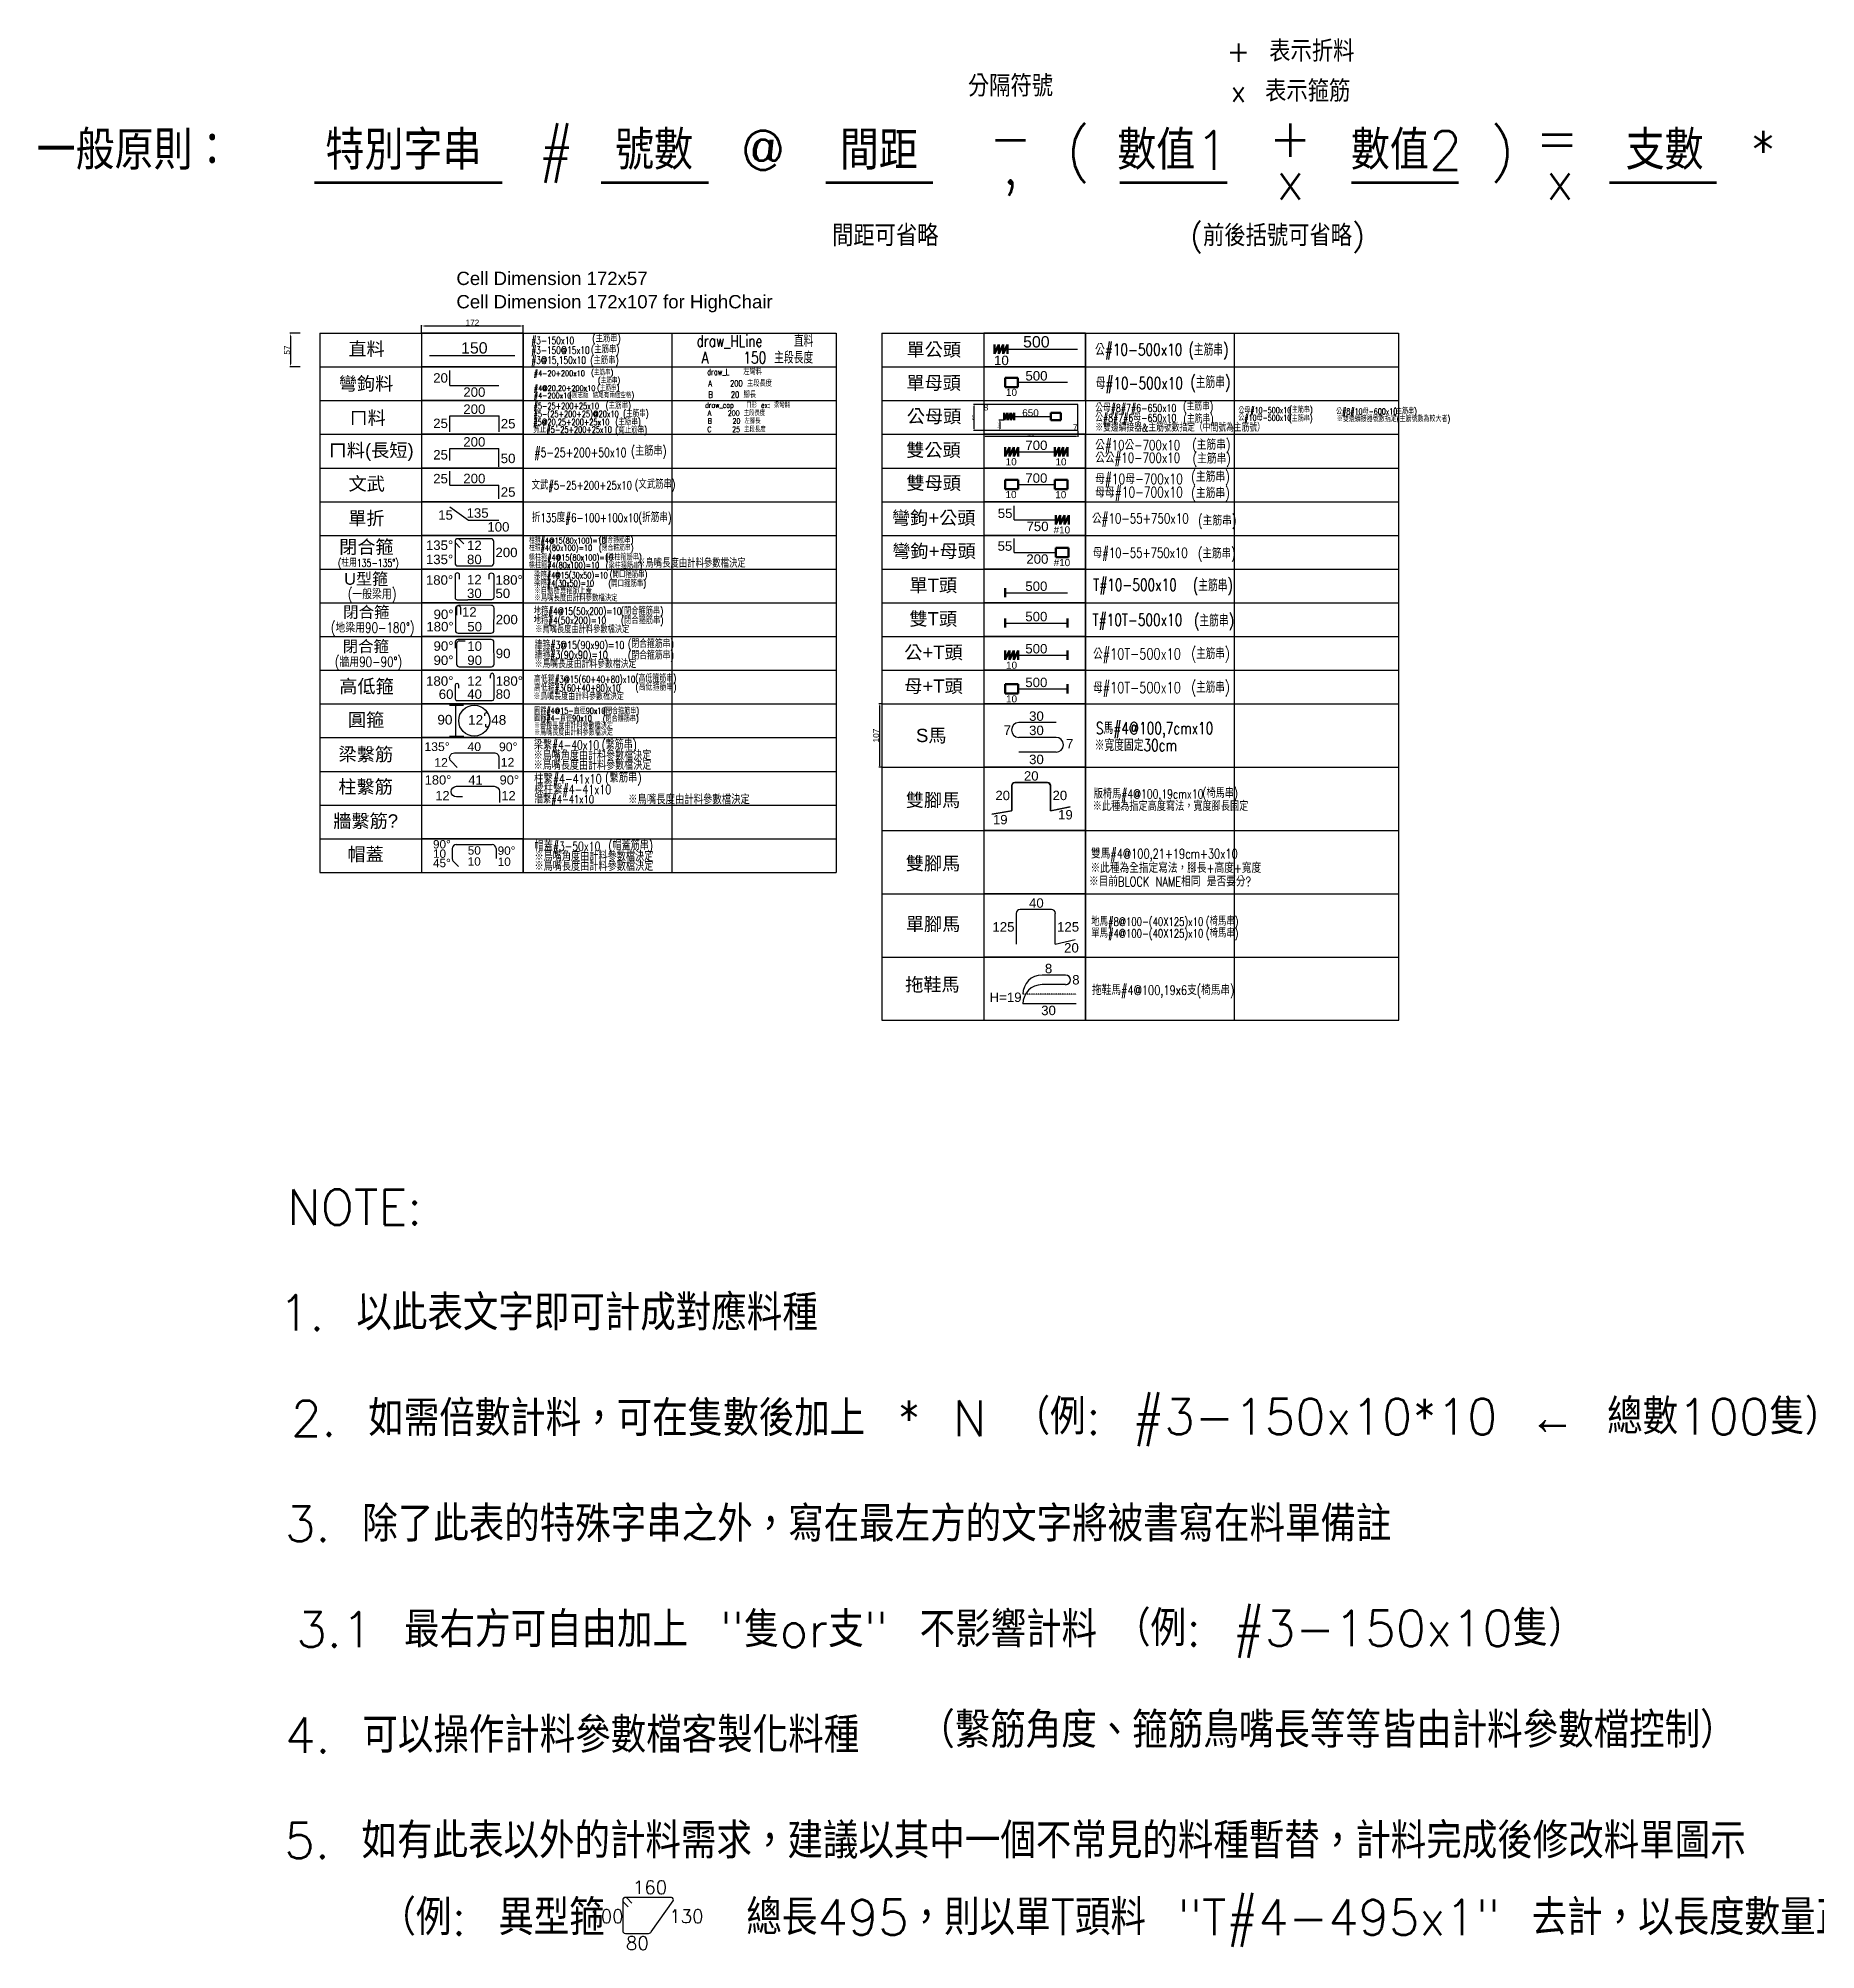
# Model space of a CAD drawing. Header units: millimetres. Extents: x 5 to 9713, y -3338 to 92.
# Drawn here: x 5610 to 8615, y -3338 to -105 of the extents above; entities that cross this region are included whole.
import ezdxf
from ezdxf.enums import TextEntityAlignment as Align

# ---------------------------------------------------------------- set-up
doc = ezdxf.new("R2010")
doc.units = ezdxf.units.MM
doc.linetypes.add('DOT', pattern=[30, 15, -15])
for name, color, linetype in [('-取料', 31, 'Continuous'), ('1', 1, 'Continuous'), ('備註', 3, 'Continuous')]:
    doc.layers.add(name, color=color, linetype=linetype)
doc.styles.get("Standard").update_dxf_attribs({"font": 'arial.ttf'})
doc.styles.add('txt', font='txt.shx', dxfattribs={"height": 0.2, "bigfont": 'chineset.shx'})
doc.dimstyles.new('ISO-25', dxfattribs={"dimtxt": 2.5, "dimasz": 2.5, "dimexe": 1.25, "dimexo": 0.625, "dimtad": 1, "dimtxsty": 'Standard', "dimcen": 2.5, "dimadec": 0, "dimazin": 0, "dimtfac": 1, "dimtmove": 0, "dimatfit": 3, "dimfxl": 1, "dimarcsym": 0})

msp = doc.modelspace()

# ---------------------------------------------------------------- texts
at = {"layer": '-取料', "lineweight": 25, "style": 'txt', "width": 0.75}
for s, height, p in [('#3-150x10', 12.2101, (6444.08, -616.514)), ('draw_HLine   直料', 20, (6723.319, -617.314)), ('#3-150@15x10', 12.21011, (6444.08, -632.992)), ('#3@15,150x10', 12.21011, (6444.08, -649.824)), ('A    150 主段長度', 20, (6731.813, -645.472)), ('#4-20+200x10', 9.22257, (6448.084, -672.009)), ('draw_L   左彎料', 10.40417, (6741.26, -669.683)), ('#4@20,20+200x10', 9.22257, (6448.084, -697.274)), ('#4-200x10  ', 9.22257, (6448.084, -709.72)), ('A    200 主段長度', 10.40417, (6743.241, -689.126)), ('B    20 腳長', 10.4042, (6743.453, -708.218)), ('#5-25+200+25x10', 10.90094, (6447.658, -727.193)), ('#5-(25+200+25)@20x10', 10.90094, (6447.658, -740.845)), ('draw_cap   ㄇ形 ex: 梁彎料', 8.92796, (6737.757, -725.883)), ('A    200 主段長度', 8.92796, (6742.195, -739.24)), ('寬止#5-25+200+25x10', 10.90094, (6447.318, -767.24)), ('#5@20,25+200+25x10', 10.90094, (6447.318, -754.496)), ('C     25 主段長度', 8.92796, (6741.593, -766.84)), ('B     20 左腳長', 8.92796, (6742.195, -752.643)), ('#5-25+200+50x10', 15.32022, (6449.213, -805.934)), ('文武#5-25+200+25x10', 13.93065, (6444.432, -861.517)), ('折135度#6-100+100x10', 14.31175, (6444.766, -916.362))]:
    msp.add_text(s, height=height, dxfattribs=at).set_placement(p, align=Align.MIDDLE_LEFT)
at = {"layer": '-取料', "style": 'txt', "width": 0.75}
for s, height, p in [('公#10-500x10', 20, (7397.018, -631.987)), ('母#10-500x10', 20, (7398, -688.795)), ('公母#8#7#6-650x10', 12.96768, (7397.242, -730.907)), ('公#8#7#6母-650x10', 12.96768, (7397.242, -747.453)), ('公母#10-500x10', 10, (7639.191, -734.559)), ('公#10母-500x10', 10, (7639.191, -747.318)), ('公#8#10母-600x10', 10, (7804.515, -736.442)), ('公#10公-700x10', 16.88269, (7397.218, -793.344)), ('公公#10-700x10', 16.88269, (7397.218, -814.885)), ('母#10母-700x10', 17.56863, (7397.209, -850.613)), ('母母#10-700x10', 17.56863, (7397.209, -873.03)), ('公#10-55+750x10', 16.95288, (7391.687, -917.492)), ('柱箍#4@15(80x100)=10', 9.67542, (6440.129, -954.943)), ('柱箍#4(80x100)=10', 9.67542, (6440.129, -967.184)), ('母#10-55+750x10', 16.63345, (7392.963, -975.513)), ('樑柱箍#4@15(80x100)=10', 10.27106, (6439.69, -983.575)), ('樑柱箍#4(80x100)=10', 10.27106, (6439.69, -996.57)), ('梁箍#4@15(30x50)=10', 10.69171, (6448.6, -1013.566)), ('梁箍#4(30x50)=10', 10.69171, (6448.6, -1027.092)), ('T#10-500x10', 20, (7393.761, -1029.621)), ('地箍#4@15(50x200)=10', 12.07658, (6448.05, -1074.359)), ('地箍#4(50x200)=10', 12.07658, (6448.05, -1089.638)), ('T#10T-500x10', 20, (7392.805, -1088.964)), ('牆箍#3@15(90x90)=10', 13.0475, (6449.461, -1131.625)), ('牆箍#3(90x90)=10', 13.0475, (6449.461, -1148.132)), ('公#10T-500x10', 18.69256, (7393.746, -1146.522)), ('高低箍#3@15(60+40+80)x10', 11.61062, (6448.207, -1189.459)), ('高低箍#3(60+40+80)x10', 11.61062, (6448.207, -1204.148)), ('母#10T-500x10', 18.69256, (7393.746, -1203.522)), ('圓箍#4@15-直徑90x10', 10.13219, (6448.894, -1242.678)), ('圓箍#4-直徑90x10', 10.13219, (6448.894, -1255.497)), ('S馬#4@100,7cmx10', 20, (7398.388, -1272.224)), ('梁繫#4-40x10', 15.108, (6448.405, -1300.694)), ('柱繫#4-41x10', 15.6349, (6448.668, -1357.97)), ('樑柱繫#4-41x10', 15.635, (6449.124, -1375.702)), ('牆繫#4-41x10', 13.7263, (6449.869, -1392.278)), ('版椅馬#4@100,19cmx10', 15.28067, (7394.854, -1383.497)), ('帽蓋#3-50x10', 15.2627, (6449.397, -1472.016)), ('雙馬#4@100,21+19cm+30x10', 16.14159, (7390.113, -1484.452)), ('地馬#8@100-(40X125)x10', 13.96791, (7390.538, -1599.52)), ('單馬#4@100-(40X125)x10', 13.96791, (7390.538, -1619.312)), ('拖鞋馬#4@100,19x6支', 16.16627, (7391.751, -1715.265))]:
    msp.add_text(s, height=height, dxfattribs=at).set_placement(p, align=Align.MIDDLE_LEFT)
for s, p in [('Cell Dimension 172x57', (6317.357, -522.708)), ('Cell Dimension 172x107 for HighChair', (6317.357, -562.144))]:
    msp.add_text(s, height=22.5).set_placement(p)
at = {"layer": '1', "color": 3, "style": 'txt'}
for s, height, p in [('+ 表示折料', 36, (7727.29, -127.072)), ('分隔符號', 36, (7253.919, -185.971)), ('x 表示箍筋', 36, (7727.29, -194.697)), ('間距可省略', 36, (7042.32, -439.017)), ('(前後括號可省略)', 36, (7705.475, -439.017)), ('（例: #3-150x10*10 ← 總數100隻）', 60, (7959.025, -2436.63)), ('（例: #3-150x10隻）', 60, (7827.036, -2794.465)), ('（繫筋角度、箍筋鳥嘴長等等皆由計料參數檔控制）', 60, (7789.853, -2966.481)), ('（例: 異型箍    總長495，則以單T頭料 "T#4-495x1" 去計，以長度數量正確為原則，最後輸出料單後改圖示即可）', 60, (7971.978, -3283.408))]:
    msp.add_text(s, height=height, dxfattribs=at).set_placement(p, align=Align.MIDDLE_CENTER)
at = {"layer": '1', "color": 7, "style": 'txt'}
for s, p in [('一般原則：', (5772.485, -294.694)), ('特別字串', (6227.86, -294.694)), ('號數', (6651.385, -294.694)), ('間距', (7031.391, -294.694)), ('(', (7368.4, -294.694)), ('數值1', (7528.757, -294.694)), ('數值2', (7923.597, -294.694)), (')', (8084.958, -294.694)), ('支數', (8359.884, -294.694))]:
    msp.add_text(s, height=66, dxfattribs=at).set_placement(p, align=Align.MIDDLE_CENTER)
at = {"layer": '1', "color": 1, "lineweight": 30, "style": 'txt'}
for s, p in [('#', (6486.032, -294.694)), ('+', (7726.853, -272.879)), ('@', (6835.607, -294.694)), ('-', (7253.919, -272.879)), ('=', (8178.323, -272.879)), ('*', (8526.218, -294.694)), (',', (7253.919, -318.689)), ('x', (7726.853, -344.867)), ('x', (8182.773, -344.867))]:
    msp.add_text(s, height=66, dxfattribs=at).set_placement(p, align=Align.MIDDLE_CENTER)
at = {"layer": '1', "color": 251, "style": 'txt'}
for s, p in [('_______', (6236.062, -309.964)), ('____', (6652.716, -309.964)), ('____', (7032.285, -309.964)), ('____', (7529.652, -309.964)), ('____', (7920.914, -309.964)), ('____', (8357.201, -309.964))]:
    msp.add_text(s, height=66, dxfattribs=at).set_placement(p, align=Align.MIDDLE_CENTER)
at = {"layer": '1', "color": 2}
for s, height, p in [('直料', 22.5, (6165.439, -630.68)), ('單公頭', 22.5, (7124.379, -631.854)), ('彎鉤料', 22.5, (6164.662, -689.305)), ('單母頭', 22.5, (7124.14, -688.185)), ('ㄇ料', 22.5, (6167.267, -747.202)), ('公母頭', 22.5, (7124.822, -744.654)), ('ㄇ料(長短)', 22.5, (6173.251, -802.143)), ('雙公頭', 22.5, (7123.874, -801.7)), ('文武', 22.5, (6165.675, -858.756)), ('雙母頭', 22.5, (7124.236, -857.485)), ('單折', 22.5, (6165.161, -917.151)), ('彎鉤+公頭', 22.5, (7124.252, -916.405)), ('閉合箍', 22.5, (6165.164, -965.58)), ('彎鉤+母頭', 22.5, (7124.807, -972.601)), ('U型箍', 19.9275, (6164.701, -1019.658)), ('單T頭', 22.5, (7123.444, -1030.35)), ('閉合箍', 19.2088, (6165.025, -1075.848)), ('雙T頭', 22.5, (7123.438, -1087.169)), ('閉合箍', 19.1772, (6164.18, -1133.703)), ('公+T頭', 22.5, (7123.915, -1143.92)), ('高低箍', 22.5, (6165.346, -1201.36)), ('母+T頭', 22.5, (7123.915, -1200.92)), ('圓箍', 22.5, (6164.562, -1258.003)), ('S馬', 22.5, (7120.064, -1284.473)), ('梁繫筋', 22.5, (6164.142, -1316.28)), ('柱繫筋', 22.5, (6163.801, -1371.224)), ('雙腳馬', 22.5, (7123.052, -1393.785)), ('牆繫筋?', 22.5, (6163.927, -1429.107)), ('帽蓋', 22.5, (6163.808, -1485.39)), ('雙腳馬', 22.5, (7123.052, -1500.785)), ('單腳馬', 22.5, (7123.143, -1603.409)), ('拖鞋馬', 22.5, (7121.99, -1705.682))]:
    msp.add_text(s, height=height, dxfattribs=at).set_placement(p, align=Align.MIDDLE_CENTER)
at = {"layer": '1', "color": 2, "style": 'txt'}
for s, p in [('NOTE:', (6145.384, -2082.121)), ('1. 以此表文字即可計成對應料種', (6472.884, -2260.715)), ('2. 如需倍數計料，可在隻數後加上 * N', (6625.384, -2439.31)), ('3. 除了此表的特殊字串之外，寫在最左方的文字將被書寫在料單備註', (6962.884, -2617.904)), ('3.1 最右方可自由加上 "隻or支" 不影響計料', (6723.61, -2796.499)), ('4. 可以操作計料參數檔客製化料種', (6512.884, -2975.093)), ('5. 如有此表以外的計料需求，建議以其中一個不常見的料種暫替，計料完成後修改料單圖示', (7261.634, -3153.688))]:
    msp.add_text(s, height=60, dxfattribs=at).set_placement(p, align=Align.MIDDLE_CENTER)
at = {"layer": '1', "color": 2, "lineweight": 30, "style": 'txt'}
for s, p in [('160', (6615.683, -3232.553)), ('100', (6542.03, -3281.59)), ('130', (6677.195, -3281.59)), ('80', (6603.938, -3326.916))]:
    msp.add_text(s, height=22.5, dxfattribs=at).set_placement(p, align=Align.MIDDLE_LEFT)
at = {"layer": '備註', "lineweight": 25, "style": 'txt', "width": 0.75}
for s, height, p in [('(主筋串)', 12.2101, (6547.115, -613.159)), ('(主筋串)', 12.2101, (6543.568, -650.268)), ('(主筋串)', 12.2101, (6544.932, -631.713)), ('(主筋串)', 20, (7554.928, -632.128)), ('(主筋串)', 9.2226, (6545.075, -670.613)), ('(主筋串)', 9.2226, (6556.617, -684.009)), ('(主筋串)', 20, (7558.145, -687.001)), ('(展志版 結尾有兩個空格)', 9.22257, (6507.731, -709.111)), ('(主筋串)', 9.2226, (6555.174, -696.787)), ('(主筋串)', 10.9009, (6569.609, -726.389)), ('(主筋串)', 10.9009, (6599.279, -740.128)), ('(主筋串)', 12.9677, (7545.8, -728.231)), ('(主筋串)', 12.9677, (7546.38, -749.096)), ('(主筋串)', 10, (7724.85, -748.359)), ('(主筋串)', 10, (7725.074, -733.61)), ('※雙邊續接器號數指定(主筋號數為較大者)', 10, (7805.726, -748.996)), ('(主筋串)', 10, (7901.121, -736.09)), ('(寬止筋串)', 10.9009, (6585.832, -768.045)), ('(主筋串)', 10.9009, (6586.125, -754.014)), ('※雙邊續接器&主筋號數指定（中間號為主筋號）', 12.96768, (7397.482, -763.957)), ('(主筋串)', 15.3202, (6612.431, -803.56)), ('(主筋串)', 16.8827, (7561.2, -792.755)), ('(主筋串)', 16.8827, (7561.954, -816.146)), ('(主筋串)', 17.5686, (7559.609, -846.732)), ('(文武筋串)', 13.9307, (6618.706, -860.086)), ('(主筋串)', 17.5686, (7559.609, -874.214)), ('(折筋串)', 14.3117, (6624.873, -916.173)), ('(主筋串)', 16.9529, (7571.126, -920.909)), ('(閉合箍筋串)', 9.6754, (6557.984, -953.844)), ('(閉合箍筋串)', 9.6754, (6558.201, -967.25)), ('(主筋串)', 16.6335, (7570.879, -976.637)), ('(柱用135-135°)', 12.80572, (6117.173, -992.687)), ('(梁柱箍筋串)', 10.2711, (6568.856, -983.022)), ('(梁柱箍筋串)', 10.2711, (6569.621, -997.176)), ('※鳥嘴長度由計料參數檔決定', 13.95928, (6622.601, -993.446)), ('(一般梁用)', 17.7133, (6133.515, -1045.34)), ('※自動計算箍筋上蓋', 10.6917, (6448.934, -1039.657)), ('(開口箍筋串)', 10.6917, (6574.295, -1027.561)), ('(開口箍筋串)', 10.6917, (6576.429, -1012.11)), ('(主筋串)', 20, (7562.368, -1030.528)), ('※鳥嘴長度由計料參數檔決定', 10.69171, (6449.052, -1052.146)), ('(閉合箍筋串)', 12.0766, (6595.153, -1074.156)), ('(地梁用90-180°)', 17.07448, (6105.241, -1102.14)), ('※鳥嘴長度由計料參數檔決定', 12.07658, (6450.571, -1105.268)), ('(閉合箍筋串)', 12.0766, (6595.423, -1089.808)), ('(主筋串)', 20, (7564.312, -1090.172)), ('(閉合箍筋串)', 13.0475, (6607.225, -1129.66)), ('(牆用90-90°)', 17.0464, (6112.062, -1160.023)), ('※鳥嘴長度由計料參數檔決定', 13.0475, (6449.558, -1163.749)), ('(閉合箍筋串)', 13.0475, (6607.225, -1149.098)), ('(主筋串)', 18.6926, (7559.573, -1145.843)), ('(高低箍筋串)', 11.6106, (6619.731, -1187.886)), ('(高低箍筋串)', 11.6106, (6620.164, -1202.588)), ('(主筋串)', 18.6926, (7559.573, -1202.843)), ('※鳥嘴長度由計料參數檔決定', 11.61062, (6447.454, -1218.749)), ('(閉合箍筋串)', 10.1322, (6564.553, -1256.174)), ('(閉合箍筋串)', 10.1322, (6565.308, -1242.967)), ('※疊接長度由計料參數檔決定', 10.13219, (6448.471, -1267.782)), ('※鳥嘴長度由計料參數檔決定', 10.13219, (6448.557, -1279.497)), ('(繫筋串)', 15.108, (6562.81, -1300.343)), ('※寬度固定30cm', 20, (7396.352, -1300.946)), ('※鳥嘴角度由計料參數檔決定', 15.10802, (6447.933, -1318.468)), ('※鳥嘴長度由計料參數檔決定', 15.10802, (6447.933, -1335.034)), ('(繫筋串)', 15.6349, (6568.809, -1356.094)), ('※鳥嘴長度由計料參數檔決定', 15.63493, (6607.631, -1392.875)), ('(椅馬串)', 15.2807, (7578.468, -1382.207)), ('※此種為指定高度寫法，寬度腳長固定', 15.28067, (7393.05, -1404.393)), ('※鳥嘴角度由計料參數檔決定', 15.26267, (6449.263, -1488.997)), ('(帽蓋筋串)', 15.2627, (6574.181, -1470.418)), ('※鳥嘴長度由計料參數檔決定', 15.26267, (6449.263, -1505.732)), ('※此種為全指定寫法，腳長+高度+寬度', 16.14159, (7389.323, -1508.796)), ('※目前BLOCK NAME相同 是否要分?', 16.14159, (7386.748, -1531.592)), ('(椅馬串)', 13.9679, (7584.39, -1599.057)), ('(椅馬串)', 13.9679, (7584.39, -1618.999)), ('(椅馬串)', 16.1663, (7568.948, -1715.431))]:
    msp.add_text(s, height=height, dxfattribs=at).set_placement(p, align=Align.MIDDLE_LEFT)

# ---------------------------------------------------------------- blocks, each defined once
blk = doc.blocks.new('draw_rebar_main')
at = {"layer": '1', "color": 1, "lineweight": 30}
blk.add_line((-104.3, -0.1), (39.9, -0.1), dxfattribs=at)
at = {"layer": '1', "color": 2}
blk.add_attdef('A', text='', height=19.2, dxfattribs=at).set_placement((-28.3, 2.9), align=Align.CENTER)
blk = doc.blocks.new('*D31')
at = {"layer": '1', "color": 0, "lineweight": -2}
for p, q in [((6052.9, -604.2), (6035.6, -604.2)), ((6036.9, -609.2), (6036.9, -656.2)), ((6052.9, -661.2), (6035.6, -661.2))]:
    blk.add_line(p, q, dxfattribs=at)
at = {"layer": '1', "color": 0}
for points in [[(6037.7, -609.2), (6036.1, -609.2), (6036.9, -604.2)], [(6036.1, -656.2), (6037.7, -656.2), (6036.9, -661.2)]]:
    blk.add_solid(points, dxfattribs=at)
at = {"layer": 'Defpoints', "color": 0}
for p in [(6053.5, -604.2), (6036.9, -661.2), (6053.5, -661.2)]:
    blk.add_point(p, dxfattribs=at)
at = {"layer": '1', "color": 0, "insert": (6031.2, -632.7), "char_height": 10, "attachment_point": 5, "rotation": 90}
blk.add_mtext('57', dxfattribs=at)
blk = doc.blocks.new('*D32')
at = {"layer": '1', "color": 0, "lineweight": -2}
for p, q in [((6258.4, -604.3), (6258.4, -590.7)), ((6263.4, -592), (6425.4, -592)), ((6430.4, -604.3), (6430.4, -590.7))]:
    blk.add_line(p, q, dxfattribs=at)
at = {"layer": '1', "color": 0}
for points in [[(6263.4, -591.1), (6263.4, -592.8), (6258.4, -592)], [(6425.4, -592.8), (6425.4, -591.1), (6430.4, -592)]]:
    blk.add_solid(points, dxfattribs=at)
at = {"layer": 'Defpoints', "color": 0}
for p in [(6258.4, -604.9), (6430.4, -592), (6430.4, -604.9)]:
    blk.add_point(p, dxfattribs=at)
at = {"layer": '1', "color": 0, "insert": (6344.4, -586.3), "char_height": 10, "attachment_point": 5}
blk.add_mtext('172', dxfattribs=at)
blk = doc.blocks.new('draw_rebar_hoop_column')
at = {"color": 1, "lineweight": 30, "flags": 128}
blk.add_lwpolyline([(1.6, 34.4), (-5.5, 41.5, 0.668179), (-13.2, 38.3), (-13.2, 1.3, 0.414214), (-8.7, -3.2), (47.7, -3.2, 0.414214), (52.2, 1.3), (52.2, 38.3, 0.414214), (47.7, 42.8), (-8.7, 42.8, 0.668179), (-11.9, 35.1), (-4.8, 28.1)], format="xyb", dxfattribs=at)
at = {"color": 2}
for tag, p in [('D', (-16.2, 23.8)), ('E', (-16.2, -0.2))]:
    blk.add_attdef(tag, text='', height=16, dxfattribs=at).set_placement(p, align=Align.RIGHT)
for tag, p in [('C', (19.5, 23.5)), ('A', (19.5, -0.2))]:
    blk.add_attdef(tag, text='', height=16, dxfattribs=at).set_placement(p, align=Align.CENTER)
blk.add_attdef('B', (55.2, 11.6), '', height=16, dxfattribs=at)
blk = doc.blocks.new('*D37')
at = {"layer": '1', "color": 0, "lineweight": -2}
for p, q in [((7036.1, -1231.2), (7031.4, -1231.2)), ((7032.6, -1233.7), (7032.6, -1335.7)), ((7036.1, -1338.2), (7031.4, -1338.2))]:
    blk.add_line(p, q, dxfattribs=at)
at = {"layer": '1', "color": 0}
for points in [[(7033, -1233.7), (7032.2, -1233.7), (7032.6, -1231.2)], [(7032.2, -1335.7), (7033, -1335.7), (7032.6, -1338.2)]]:
    blk.add_solid(points, dxfattribs=at)
at = {"layer": 'Defpoints', "color": 0}
for p in [(7036.8, -1231.2), (7032.6, -1338.2), (7036.8, -1338.2)]:
    blk.add_point(p, dxfattribs=at)
at = {"layer": '1', "color": 0, "insert": (7026.9, -1284.7), "char_height": 10, "attachment_point": 5, "rotation": 90}
blk.add_mtext('107', dxfattribs=at)
blk = doc.blocks.new('draw_rebar_tie_90_135')
at = {"color": 1, "lineweight": 30, "flags": 128}
blk.add_lwpolyline([(14.9, 4.9), (3.7, 16.1, -0.668179), (10, 31.5), (82.2, 31.5, -0.414214), (91.2, 22.5), (91.2, 2)], format="xyb", dxfattribs=at)
at = {"color": 2}
for tag, p in [('D', (1.1, 34.7)), ('B', (-2.1, 5.9))]:
    blk.add_attdef(tag, text='', height=16, dxfattribs=at).set_placement(p, align=Align.RIGHT)
blk.add_attdef('A', text='', height=16, dxfattribs=at).set_placement((46.1, 34.7), align=Align.CENTER)
for tag, p in [('E', (91.3, 34.4)), ('C', (94.5, 6.2))]:
    blk.add_attdef(tag, p, '', height=16, dxfattribs=at)
blk = doc.blocks.new('draw_coupler_male')
at = {"color": 2, "lineweight": 50}
for p, q in [((-8.3, 17), (-14.1, 4.5)), ((-14.1, 17), (-14.1, 4.5)), ((-8.3, 17), (-8.3, 4.5)), ((-2.6, 17), (-8.3, 4.5)), ((-2.6, 17), (-2.6, 4.5)), ((3.2, 17), (-2.6, 4.5)), ((3.2, 17), (3.2, 4.5))]:
    blk.add_line(p, q, dxfattribs=at)
at = {"color": 1, "lineweight": 30}
blk.add_line((-14.1, 10.7), (96.8, 10.7), dxfattribs=at)
at = {"color": 2}
for tag, height, p in [('A', 15.2, (41.7, 13.1)), ('B', 12.7, (-5, -10.5))]:
    blk.add_attdef(tag, text='', height=height, dxfattribs=at).set_placement(p, align=Align.CENTER)
blk = doc.blocks.new('draw_coupler_female')
at = {"color": 2, "lineweight": 50}
for p, q in [((0, 18.2), (0, 2.7)), ((21.5, 18.2), (0, 18.2)), ((21.5, 2.7), (0, 2.7)), ((21.5, 18.2), (21.5, 2.7))]:
    blk.add_line(p, q, dxfattribs=at)
at = {"color": 1, "lineweight": 30}
blk.add_line((21.9, 10.7), (105.4, 10.7), dxfattribs=at)
at = {"color": 2}
for tag, height, p in [('A', 16, (52.9, 13.7)), ('B', 12, (10.7, -12.2))]:
    blk.add_attdef(tag, text='', height=height, dxfattribs=at).set_placement(p, align=Align.CENTER)
blk = doc.blocks.new('draw_coupler_male_female')
at = {"color": 2, "lineweight": 50}
for p, q in [((-0.6, 14), (-6.2, 1.8)), ((-6.2, 14), (-6.2, 1.8)), ((-0.6, 14), (-0.6, 1.8)), ((5, 14), (-0.6, 1.8)), ((5, 14), (5, 1.8)), ((10.7, 14), (5, 1.8)), ((10.7, 14), (10.7, 1.8)), ((72.7, 14), (72.7, 1.8)), ((89.6, 14), (72.7, 14)), ((89.6, 1.8), (72.7, 1.8)), ((89.6, 14), (89.6, 1.8))]:
    blk.add_line(p, q, dxfattribs=at)
at = {"color": 1, "lineweight": 30}
blk.add_line((-6.2, 7.9), (72.7, 7.9), dxfattribs=at)
at = {"color": 2}
for tag, height, p in [('B', 10, (-36.8, 18)), ('A', 12, (38.5, 7.9)), ('C', 10, (114.1, -15.4))]:
    blk.add_attdef(tag, text='', height=height, dxfattribs=at).set_placement(p, align=Align.CENTER)
blk = doc.blocks.new('draw_coupler_double_male')
at = {"color": 2, "lineweight": 50}
for p, q in [((8.5, 18.6), (1.2, 2.9)), ((1.2, 18.6), (1.2, 2.9)), ((8.5, 18.6), (8.5, 2.9)), ((15.7, 18.6), (8.5, 2.9)), ((15.7, 18.6), (15.7, 2.9)), ((23, 18.6), (15.7, 2.9)), ((23, 18.6), (23, 2.9)), ((92.3, 18.5), (85, 3)), ((85, 18.5), (85, 3)), ((92.3, 18.5), (92.3, 3)), ((99.5, 18.5), (92.3, 3)), ((99.5, 18.5), (99.5, 3)), ((106.7, 18.5), (99.5, 3)), ((106.7, 18.5), (106.7, 3))]:
    blk.add_line(p, q, dxfattribs=at)
at = {"color": 1, "lineweight": 30}
blk.add_line((1.2, 10.7), (106.7, 10.7), dxfattribs=at)
at = {"color": 2}
for tag, height, p in [('A', 16, (54, 13.7)), ('B', 12, (11.4, -12.1)), ('C', 12, (95.6, -12.3))]:
    blk.add_attdef(tag, text='', height=height, dxfattribs=at).set_placement(p, align=Align.CENTER)
blk = doc.blocks.new('draw_coupler_double_female')
at = {"color": 2, "lineweight": 50}
for p, q in [((0, 18.6), (0, 2.9)), ((21.9, 18.6), (0, 18.6)), ((21.9, 2.9), (0, 2.9)), ((21.9, 18.6), (21.9, 2.9)), ((105.4, 18.5), (83.8, 18.5)), ((83.8, 18.5), (83.8, 3)), ((105.4, 3), (83.8, 3)), ((105.4, 18.5), (105.4, 3))]:
    blk.add_line(p, q, dxfattribs=at)
at = {"color": 1, "lineweight": 30}
blk.add_line((21.9, 10.7), (83.8, 10.7), dxfattribs=at)
at = {"color": 2}
for tag, height, p in [('A', 16, (52.7, 13.7)), ('B', 12, (9.9, -12.2)), ('C', 12, (94, -12.4))]:
    blk.add_attdef(tag, text='', height=height, dxfattribs=at).set_placement(p, align=Align.CENTER)
blk = doc.blocks.new('draw_coupler_single_T')
at = {"color": 2, "lineweight": 50}
blk.add_line((0, 18.6), (0, 2.9), dxfattribs=at)
at = {"color": 1, "lineweight": 30}
blk.add_line((0, 10.7), (105.4, 10.7), dxfattribs=at)
at = {"color": 2}
blk.add_attdef('A', text='', height=16, dxfattribs=at).set_placement((52.7, 13.7), align=Align.CENTER)
blk = doc.blocks.new('draw_coupler_double_T')
at = {"color": 2, "lineweight": 50}
for p, q in [((0, 18.6), (0, 2.9)), ((105.4, 18.6), (105.4, 2.9))]:
    blk.add_line(p, q, dxfattribs=at)
at = {"color": 1, "lineweight": 30}
blk.add_line((0, 10.7), (105.4, 10.7), dxfattribs=at)
at = {"color": 2}
blk.add_attdef('A', text='', height=16, dxfattribs=at).set_placement((52.7, 13.7), align=Align.CENTER)
blk = doc.blocks.new('draw_coupler_male_T')
at = {"color": 1, "lineweight": 30}
for p in [(0, 10.7), (5, 10.7)]:
    blk.add_line(p, (105.4, 10.7), dxfattribs=at)
at = {"color": 2, "lineweight": 50}
for p, q in [((7.4, 18.6), (0.1, 2.9)), ((0.1, 18.6), (0.1, 2.9)), ((7.4, 18.6), (0.1, 2.9)), ((0.1, 18.6), (0.1, 2.9)), ((7.4, 18.6), (7.4, 2.9)), ((14.6, 18.6), (7.4, 2.9)), ((7.4, 18.6), (7.4, 2.9)), ((14.6, 18.6), (7.4, 2.9)), ((14.6, 18.6), (14.6, 2.9)), ((21.9, 18.6), (14.6, 2.9)), ((14.6, 18.6), (14.6, 2.9)), ((21.9, 18.6), (14.6, 2.9)), ((21.9, 18.6), (21.9, 2.9)), ((21.9, 18.6), (21.9, 2.9)), ((105.4, 18.6), (105.4, 2.9))]:
    blk.add_line(p, q, dxfattribs=at)
at = {"color": 2}
for tag, height, p in [('A', 16, (52.7, 13.7)), ('B', 12, (10.8, -12.2))]:
    blk.add_attdef(tag, text='', height=height, dxfattribs=at).set_placement(p, align=Align.CENTER)
blk = doc.blocks.new('draw_rebar_horse_single_legged')
at = {"color": 1, "lineweight": 30}
for p, q in [((0, 52.3), (0, 0)), ((59.5, 58.8), (6.5, 58.8)), ((66, 0), (66, 52.3)), ((66, 0), (99.3, 8.4))]:
    blk.add_line(p, q, dxfattribs=at)
for centre, start, end in [((6.5, 52.3), 90, 180), ((59.5, 52.3), 0, 90)]:
    blk.add_arc(centre, 6.52, start, end, dxfattribs=at)
at = {"color": 2}
for tag, p in [('B', (33.9, 61.8)), ('D', (93.3, -13.9))]:
    blk.add_attdef(tag, text='', height=16, dxfattribs=at).set_placement(p, align=Align.CENTER)
blk.add_attdef('A', text='', height=16, dxfattribs=at).set_placement((-3, 21.5), align=Align.RIGHT)
blk.add_attdef('C', (69, 21.5), '', height=16, dxfattribs=at)
blk = doc.blocks.new('draw_coupler_female_T')
at = {"color": 2, "lineweight": 50}
for p, q in [((-63.7, 7.9), (-63.7, -7.9)), ((-41.8, 7.9), (-63.7, 7.9)), ((-41.8, 7.9), (-41.8, -7.9)), ((41.8, 7.8), (41.8, -7.8)), ((-41.8, -7.9), (-63.7, -7.9))]:
    blk.add_line(p, q, dxfattribs=at)
at = {"color": 1, "lineweight": 30}
blk.add_line((-41.8, 0), (41.8, 0), dxfattribs=at)
at = {"color": 2}
for tag, height, p in [('A', 16, (-11, 3)), ('B', 12, (-52.9, -22.9))]:
    blk.add_attdef(tag, text='', height=height, dxfattribs=at).set_placement(p, align=Align.CENTER)
blk = doc.blocks.new('draw_rebar_hoop_circle')
at = {"color": 255}
for p, q in [((14.2, 52.5), (37.9, 52.5)), ((24, 52.5), (24, 0.1)), ((13.9, 0.1), (38.4, 0.1))]:
    blk.add_line(p, q, dxfattribs=at)
at = {"color": 1, "lineweight": 30}
blk.add_circle((55.8, 26.3), 26.2, dxfattribs=at)
at = {"layer": '1', "color": 1, "lineweight": 30}
for centre, radius, start, end in [((76.2, 36.2), 3.29, 30.5853, 207.0944), ((77.6, 18.6), 3, 145.8764, 341.9652)]:
    blk.add_arc(centre, radius, start, end, dxfattribs=at)
at = {"color": 2}
for tag, p in [('A', (19, 19.7)), ('C', (70.9, 19.4))]:
    blk.add_attdef(tag, text='', height=16.4, dxfattribs=at).set_placement(p, align=Align.RIGHT)
blk.add_attdef('B', (84.5, 19.4), '', height=16.4, dxfattribs=at)
blk = doc.blocks.new('draw_rebar_tie_90_180')
at = {"color": 1, "lineweight": 30, "flags": 128}
blk.add_lwpolyline([(19.7, 10.8), (9.7, 10.8, -1), (9.7, 28.8), (73.2, 28.8, -0.393804), (82.4, 19.8), (82.4, 1.3)], format="xyb", dxfattribs=at)
at = {"color": 2}
for tag, p in [('D', (0.9, 31.8)), ('B', (-2, 5.3))]:
    blk.add_attdef(tag, text='', height=15.6, dxfattribs=at).set_placement(p, align=Align.RIGHT)
blk.add_attdef('A', text='', height=15.6, dxfattribs=at).set_placement((41.7, 31.8), align=Align.CENTER)
for tag, p in [('E', (82.4, 31.8)), ('C', (85.4, 5.2))]:
    blk.add_attdef(tag, p, '', height=15.6, dxfattribs=at)
blk = doc.blocks.new('draw_rebar_single_fold_135')
at = {"layer": '1', "color": 1, "lineweight": 30}
for p, q in [((9.5, 42), (41.1, 19.4)), ((41.1, 19.4), (92.7, 19.4))]:
    blk.add_line(p, q, dxfattribs=at)
at = {"color": 2}
blk.add_attdef('A', text='', height=16, dxfattribs=at).set_placement((14.9, 20.4), align=Align.RIGHT)
blk.add_attdef('C', (38, 23.7), '', height=16, dxfattribs=at)
blk.add_attdef('B', text='', height=16, dxfattribs=at).set_placement((91.8, 0.3), align=Align.CENTER)
blk = doc.blocks.new('draw_rebar_double_fold_wenwu')
at = {"layer": '1', "color": 1, "lineweight": 30}
for p, q in [((17.2, 23.6), (17.2, 47.2)), ((17.2, 23.6), (100.5, 23.6)), ((100.5, 0), (100.5, 23.6))]:
    blk.add_line(p, q, dxfattribs=at)
at = {"color": 2}
blk.add_attdef('A', text='', height=16, dxfattribs=at).set_placement((14.2, 26.4), align=Align.RIGHT)
blk.add_attdef('B', text='', height=16, dxfattribs=at).set_placement((58.9, 26.6), align=Align.CENTER)
blk.add_attdef('C', (103.5, 3.8), '', height=16, dxfattribs=at)
blk = doc.blocks.new('draw_rebar_double_fold_uneven')
at = {"color": 1, "lineweight": 30}
for p, q in [((16.7, 10.5), (16.7, 31)), ((16.7, 31), (100, 31)), ((100, 0), (100, 31))]:
    blk.add_line(p, q, dxfattribs=at)
at = {"color": 2}
blk.add_attdef('B', text='', height=16, dxfattribs=at).set_placement((58.4, 34), align=Align.CENTER)
blk.add_attdef('A', text='', height=16, dxfattribs=at).set_placement((13.7, 12.1), align=Align.RIGHT)
blk.add_attdef('C', (103, 6), '', height=16, dxfattribs=at)
blk = doc.blocks.new('draw_rebar_double_fold')
at = {"layer": '1', "color": 1, "lineweight": 30}
for p, q in [((17.2, 0), (17.2, 27.5)), ((17.2, 27.5), (100.6, 27.5)), ((100.6, 0), (100.6, 27.5))]:
    blk.add_line(p, q, dxfattribs=at)
at = {"layer": '1', "color": 2}
blk.add_attdef('B', text='', height=16, dxfattribs=at).set_placement((58.9, 30.5), align=Align.CENTER)
blk.add_attdef('A', text='', height=16, dxfattribs=at).set_placement((14.2, 6.5), align=Align.RIGHT)
blk.add_attdef('C', (103.6, 6), '', height=16, dxfattribs=at)
blk = doc.blocks.new('draw_rebar_single_fold')
at = {"layer": '1', "color": 1, "lineweight": 30}
for q in [(17.9, 45.3), (101.1, 20.2)]:
    blk.add_line((17.9, 20.2), q, dxfattribs=at)
at = {"layer": '1', "color": 2}
blk.add_attdef('A', text='', height=16, dxfattribs=at).set_placement((14.9, 24.9), align=Align.RIGHT)
blk.add_attdef('B', text='', height=16, dxfattribs=at).set_placement((59.6, 1), align=Align.CENTER)
blk = doc.blocks.new('draw_rebar_hoop_U')
at = {"color": 1, "lineweight": 30, "flags": 128}
for points in [[(46.6, 35.2), (46.6, 41.7, 1), (38.8, 41.7), (38.8, 3.9, 0.414214), (42.7, 0), (60.3, 0)], [(96.4, 35.2), (96.4, 41.7, -1), (104.2, 41.7), (104.2, 3.9, -0.414214), (100.3, 0), (60.3, 0)]]:
    blk.add_lwpolyline(points, format="xyb", dxfattribs=at)
at = {"color": 2}
blk.add_attdef('D', text='', height=16, dxfattribs=at).set_placement((35.8, 25.5), align=Align.RIGHT)
for tag, p in [('C', (71.5, 26.2)), ('A', (71.5, 3))]:
    blk.add_attdef(tag, text='', height=16, dxfattribs=at).set_placement(p, align=Align.CENTER)
for tag, p in [('E', (107.2, 25.6)), ('B', (107.2, 3))]:
    blk.add_attdef(tag, p, '', height=16, dxfattribs=at)
blk = doc.blocks.new('draw_rebar_hoop_ground')
at = {"color": 1, "lineweight": 30, "flags": 128}
blk.add_lwpolyline([(42.9, 34.8), (42.9, 44.8, 1.122823), (33.9, 44.8), (33.8, 7.9, 0.414214), (38.3, 3.4), (94.4, 3.4, 0.414214), (98.9, 7.9), (99, 45.9, 0.414214), (94.5, 50.4), (39.8, 50.6, 0.418123), (35.3, 46), (35.3, 33.6)], format="xyb", dxfattribs=at)
at = {"color": 2}
for tag, p in [('D', (30.6, 27.2)), ('E', (30.8, 6.4))]:
    blk.add_attdef(tag, text='', height=16, dxfattribs=at).set_placement(p, align=Align.RIGHT)
for tag, p in [('C', (44.8, 31.2)), ('B', (101.9, 18.4))]:
    blk.add_attdef(tag, p, '', height=16, dxfattribs=at)
blk.add_attdef('A', text='', height=16, dxfattribs=at).set_placement((66.3, 6.4), align=Align.CENTER)
blk = doc.blocks.new('draw_rebar_hoop_wall')
at = {"color": 1, "lineweight": 30}
for p, q in [((41.9, 43.4), (41.9, 33.4)), ((44, 41), (44.1, 6.2)), ((102.7, 47.9), (46.4, 47.9)), ((48.5, 45.5), (58.5, 45.5)), ((107.4, 6.1), (107.2, 43.4)), ((48.6, 1.7), (102.9, 1.6))]:
    blk.add_line(p, q, dxfattribs=at)
for centre, start, end in [((46.4, 43.4), 90, 180), ((48.5, 41), 90, 180), ((102.7, 43.4), 0, 90), ((48.6, 6.2), 180, 270), ((102.9, 6.1), 270, 0)]:
    blk.add_arc(centre, 4.5, start, end, dxfattribs=at)
at = {"color": 2}
for tag, p in [('D', (38.9, 28.8)), ('E', (38.9, 4.7))]:
    blk.add_attdef(tag, text='', height=16, dxfattribs=at).set_placement(p, align=Align.RIGHT)
for tag, p in [('C', (74.6, 28.6)), ('A', (74.6, 4.7))]:
    blk.add_attdef(tag, text='', height=16, dxfattribs=at).set_placement(p, align=Align.CENTER)
blk.add_attdef('B', (110.3, 16.3), '', height=16, dxfattribs=at)
blk = doc.blocks.new('draw_rebar_hoop_hi_low')
at = {"color": 1, "lineweight": 30}
for p, q in [((102.5, 40.5), (102.5, 45.5)), ((108.5, 45.5), (108.5, 5.4))]:
    blk.add_line(p, q, dxfattribs=at)
at = {"color": 1, "lineweight": 30, "flags": 128}
blk.add_lwpolyline([(49.1, 23.4), (49.1, 28.4, 1), (43.1, 28.4), (43.1, 5.3, 0.414214), (46.1, 2.3), (105.5, 2.3)], format="xyb", dxfattribs=at)
at = {"color": 1, "lineweight": 30}
for centre, start, end in [((105.5, 45.5), 360, 180), ((105.5, 5.4), 270, 360)]:
    blk.add_arc(centre, 3, start, end, dxfattribs=at)
at = {"color": 2}
for tag, p in [('E', (40.1, 27.4)), ('B', (40.1, 5.2))]:
    blk.add_attdef(tag, text='', height=16, dxfattribs=at).set_placement(p, align=Align.RIGHT)
for tag, p in [('D', (75.8, 27.4)), ('A', (75.8, 5.3))]:
    blk.add_attdef(tag, text='', height=16, dxfattribs=at).set_placement(p, align=Align.CENTER)
for tag, p in [('F', (111.5, 27.4)), ('C', (111.5, 5.4))]:
    blk.add_attdef(tag, p, '', height=16, dxfattribs=at)
blk = doc.blocks.new('draw_coupler_female_fold')
at = {"color": 1, "lineweight": 30}
for q in [(22.1, 45.8), (92.6, 21.8)]:
    blk.add_line((22.1, 21.8), q, dxfattribs=at)
at = {"color": 2, "lineweight": 50}
for p, q in [((92.6, 29.5), (92.6, 14)), ((114.1, 29.5), (92.6, 29.5)), ((114.1, 14), (92.6, 14)), ((114.1, 29.5), (114.1, 14))]:
    blk.add_line(p, q, dxfattribs=at)
at = {"color": 2}
blk.add_attdef('A', text='', height=16, dxfattribs=at).set_placement((19.1, 24.8), align=Align.RIGHT)
for tag, height, p in [('B', 16, (61.5, 2.8)), ('C', 12, (103, -1.2))]:
    blk.add_attdef(tag, text='', height=height, dxfattribs=at).set_placement(p, align=Align.CENTER)
blk = doc.blocks.new('draw_coupler_male_fold')
at = {"color": 1, "lineweight": 30}
for q in [(24.2, 47.2), (116.3, 23.4)]:
    blk.add_line((24.2, 23.4), q, dxfattribs=at)
at = {"color": 2, "lineweight": 50}
for p, q in [((101.9, 31.2), (94.7, 15.6)), ((94.7, 31.2), (94.7, 15.6)), ((101.9, 31.2), (101.9, 15.6)), ((109.1, 31.2), (101.9, 15.6)), ((109.1, 31.2), (109.1, 15.6)), ((116.3, 31.2), (109.1, 15.6)), ((116.3, 31.2), (116.3, 15.6))]:
    blk.add_line(p, q, dxfattribs=at)
at = {"color": 2}
blk.add_attdef('A', text='', height=16, dxfattribs=at).set_placement((21.2, 26.4), align=Align.RIGHT)
for tag, height, p in [('B', 16, (63.6, 4.3)), ('C', 12, (104.7, 0.3))]:
    blk.add_attdef(tag, text='', height=height, dxfattribs=at).set_placement(p, align=Align.CENTER)
blk = doc.blocks.new('draw_rebar_horse_slipper')
at = {"color": 1, "lineweight": 30}
for p, q in [((105.2, 69.6), (65.4, 69.6)), ((105.2, 69.6), (65.4, 69.6)), ((105.2, 53.3), (65.4, 53.3)), ((122.9, 20.8), (32.9, 20.8))]:
    blk.add_line(p, q, dxfattribs=at)
at = {"color": 1, "linetype": 'DOT', "lineweight": 30, "ltscale": 0.003}
blk.add_line((122.9, 37.1), (32.9, 37.1), dxfattribs=at)
at = {"color": 1, "lineweight": 30}
for centre, radius, start, end in [((65.4, 37.1), 32.5, 90, 180), ((105.2, 61.4), 8.12, 270, 90), ((65.4, 20.8), 32.5, 90, 180)]:
    blk.add_arc(centre, radius, start, end, dxfattribs=at)
at = {"color": 2}
for tag, p in [('C', (76.4, 72.6)), ('A', (76.3, 1.7))]:
    blk.add_attdef(tag, text='', height=16, dxfattribs=at).set_placement(p, align=Align.CENTER)
blk.add_attdef('D', (116.4, 53.6), '', height=16, dxfattribs=at)
blk.add_attdef('B', text='', height=16, dxfattribs=at).set_placement((30.7, 24), align=Align.RIGHT)
blk = doc.blocks.new('draw_rebar_horse_s')
at = {"color": 1, "lineweight": 30}
for p, q in [((91.8, 72), (28.9, 72)), ((91.8, 47), (28.9, 47)), ((91.8, 22), (28.9, 22))]:
    blk.add_line(p, q, dxfattribs=at)
for centre, start, end in [((28.9, 59.5), 90, 270), ((91.8, 34.5), 270, 90)]:
    blk.add_arc(centre, 12.5, start, end, dxfattribs=at)
at = {"color": 2}
blk.add_attdef('B', text='', height=16, dxfattribs=at).set_placement((15.6, 51.2), align=Align.RIGHT)
for tag, p in [('A', (58.7, 75)), ('C', (58.7, 50.9)), ('E', (58.7, 1.8))]:
    blk.add_attdef(tag, text='', height=16, dxfattribs=at).set_placement(p, align=Align.CENTER)
blk.add_attdef('D', (108.8, 28.4), '', height=16, dxfattribs=at)
blk = doc.blocks.new('draw_rebar_tie_cap')
at = {"color": 1, "lineweight": 30}
for p, q in [((33.8, 18.6), (33.8, 35.7)), ((40.5, 42.4), (101.1, 42.4)), ((107.8, 35.7), (107.8, 18.9)), ((44.1, 5.4), (35.7, 13.8))]:
    blk.add_line(p, q, dxfattribs=at)
for centre, start, end in [((40.5, 35.7), 90, 180), ((101.1, 35.7), 0, 90), ((40.5, 18.6), 180, 225)]:
    blk.add_arc(centre, 6.72, start, end, dxfattribs=at)
at = {"color": 2}
for tag, p in [('B', (12.1, 20.1)), ('A', (70.9, 25.5)), ('C', (70.8, 6.8))]:
    blk.add_attdef(tag, text='', height=14.2, dxfattribs=at).set_placement(p, align=Align.CENTER)
for tag, p in [('E', (31.1, 36)), ('F', (31.1, 4.2))]:
    blk.add_attdef(tag, text='', height=14.2, dxfattribs=at).set_placement(p, align=Align.RIGHT)
for tag, p in [('G', (110.4, 25.2)), ('D', (110.5, 6.4))]:
    blk.add_attdef(tag, p, '', height=14.2, dxfattribs=at)
blk = doc.blocks.new('draw_rebar_horse_double_legged')
at = {"color": 1, "lineweight": 30}
for p, q in [((35.1, 67.7), (35.1, 25.4)), ((95.8, 73), (40.4, 73)), ((101.1, 25.4), (101.1, 67.7)), ((2.1, 19.8), (35.1, 25.4)), ((101.1, 25.4), (134.1, 32.1))]:
    blk.add_line(p, q, dxfattribs=at)
for centre, start, end in [((40.4, 67.7), 90, 180), ((95.8, 67.7), 0, 90)]:
    blk.add_arc(centre, 5.28, start, end, dxfattribs=at)
at = {"color": 2}
for tag, p in [('C', (68.1, 76)), ('A', (15.7, 2.1)), ('E', (125.9, 10.4))]:
    blk.add_attdef(tag, text='', height=15.9, dxfattribs=at).set_placement(p, align=Align.CENTER)
blk.add_attdef('B', text='', height=15.9, dxfattribs=at).set_placement((32.2, 43), align=Align.RIGHT)
blk.add_attdef('D', (104.1, 43), '', height=15.9, dxfattribs=at)
blk = doc.blocks.new('*D42')
at = {"color": 0, "lineweight": -2}
for p, q in [((7208.1, -724.7), (7191.5, -724.7)), ((7192.8, -766), (7192.8, -727.2)), ((7208.1, -768.5), (7191.5, -768.5))]:
    blk.add_line(p, q, dxfattribs=at)
at = {"color": 0}
for points in [[(7193.2, -727.2), (7192.4, -727.2), (7192.8, -724.7)], [(7192.4, -766), (7193.2, -766), (7192.8, -768.5)]]:
    blk.add_solid(points, dxfattribs=at)
at = {"layer": 'Defpoints', "color": 0}
for p in [(7192.8, -724.7), (7208.8, -724.7), (7208.8, -768.5)]:
    blk.add_point(p, dxfattribs=at)
at = {"color": 0, "insert": (7190.6, -746.6), "char_height": 2.5, "attachment_point": 5, "rotation": 90}
blk.add_mtext('43,75', dxfattribs=at)
blk = doc.blocks.new('*D43')
at = {"color": 0, "lineweight": -2}
for p, q in [((7368, -769.1), (7368, -779.7)), ((7211.3, -778.5), (7365.5, -778.5))]:
    blk.add_line(p, q, dxfattribs=at)
at = {"color": 0}
for points in [[(7211.3, -778), (7211.3, -778.9), (7208.8, -778.5)], [(7365.5, -778.9), (7365.5, -778), (7368, -778.5)]]:
    blk.add_solid(points, dxfattribs=at)
at = {"layer": 'Defpoints', "color": 0}
for p in [(7208.8, -768.5), (7368, -768.5), (7368, -778.5)]:
    blk.add_point(p, dxfattribs=at)
at = {"color": 0, "insert": (7288.4, -776.3), "char_height": 2.5, "attachment_point": 5}
blk.add_mtext('159,25', dxfattribs=at)
blk = doc.blocks.new('*D44')
at = {"color": 0, "lineweight": -2}
for p, q in [((7242.5, -751), (7234.5, -751)), ((7235.8, -753.5), (7235.8, -766))]:
    blk.add_line(p, q, dxfattribs=at)
at = {"color": 0}
for points in [[(7236.2, -753.5), (7235.3, -753.5), (7235.8, -751)], [(7235.3, -766), (7236.2, -766), (7235.8, -768.5)]]:
    blk.add_solid(points, dxfattribs=at)
at = {"layer": 'Defpoints', "color": 0}
for p in [(7235.8, -768.5), (7243.1, -751), (7243.1, -768.5)]:
    blk.add_point(p, dxfattribs=at)
at = {"color": 0, "insert": (7233.6, -759.7), "char_height": 2.5, "attachment_point": 5, "rotation": 90}
blk.add_mtext('17,47', dxfattribs=at)

# ---------------------------------------------------------------- dimensions: what is measured, and where the dimension line sits
at = {"color": 1}
dim = msp.add_linear_dim(base=(7192.768, -724.709), p1=(7208.768, -768.459), p2=(7208.768, -724.709), angle=90, dimstyle='ISO-25', dxfattribs=at)
dim.commit()
dim.dimension.update_dxf_attribs({"geometry": '*D42', "text_midpoint": (7190.642, -746.584)})
dim = msp.add_linear_dim(base=(7368.018, -778.459), p1=(7208.768, -768.459), p2=(7368.018, -768.459), dimstyle='ISO-25', dxfattribs=at)
dim.commit()
dim.dimension.update_dxf_attribs({"geometry": '*D43', "text_midpoint": (7288.393, -776.333)})
dim = msp.add_linear_dim(base=(7235.761, -768.459), p1=(7243.126, -750.99), p2=(7243.126, -768.459), angle=90, dimstyle='ISO-25')
dim.commit()
dim.dimension.update_dxf_attribs({"geometry": '*D44', "text_midpoint": (7233.634, -759.724)})
at = {"layer": '1'}
dim = msp.add_linear_dim(base=(6430.354, -591.957), p1=(6258.354, -604.892), p2=(6430.354, -604.892), dimstyle='ISO-25', override={"dimtxt": 10, "dimasz": 5}, dxfattribs=at)
dim.commit()
dim.dimension.update_dxf_attribs({"geometry": '*D32', "text_midpoint": (6344.354, -586.312)})
dim = msp.add_linear_dim(base=(6036.885, -661.206), p1=(6053.516, -604.206), p2=(6053.516, -661.206), angle=90, dimstyle='ISO-25', override={"dimtxt": 10, "dimasz": 5}, dxfattribs=at)
dim.commit()
dim.dimension.update_dxf_attribs({"geometry": '*D31', "text_midpoint": (6036.885, -632.706), "dimtype": 160})
dim = msp.add_linear_dim(base=(7032.61, -1338.203), p1=(7036.768, -1231.203), p2=(7036.768, -1338.203), angle=90, dimstyle='ISO-25', override={"dimtxt": 10}, dxfattribs=at)
dim.commit()
dim.dimension.update_dxf_attribs({"geometry": '*D37', "text_midpoint": (7026.88, -1284.703)})

# ---------------------------------------------------------------- linework, layer by layer
for p, q in [((6086.354, -604.206), (6959.599, -604.206)), ((6086.354, -604.206), (6086.354, -1516.206)), ((6258.354, -604.206), (6258.354, -1516.206)), ((6430.354, -604.206), (6430.354, -1516.206)), ((6681.48, -604.206), (6681.48, -1516.206)), ((6959.599, -604.206), (6959.599, -1516.206)), ((7036.768, -604.206), (7910.013, -604.206)), ((7036.768, -604.206), (7036.768, -1766.203)), ((7208.768, -604.206), (7208.768, -1766.203)), ((7380.768, -604.206), (7380.768, -1766.203)), ((7631.894, -604.206), (7631.894, -1766.203)), ((7910.013, -604.206), (7910.013, -1766.203)), ((6086.354, -661.206), (6959.599, -661.206)), ((6086.354, -661.206), (6959.599, -661.206)), ((7036.768, -661.206), (7910.013, -661.206)), ((6086.354, -718.206), (6959.599, -718.206)), ((7036.768, -718.206), (7910.013, -718.206)), ((6086.354, -775.206), (6959.599, -775.206)), ((7036.768, -775.206), (7910.013, -775.206)), ((6086.354, -832.206), (6959.599, -832.206)), ((7036.768, -832.206), (7910.013, -832.206)), ((6086.354, -889.206), (6959.599, -889.206)), ((7036.768, -889.203), (7910.563, -889.203)), ((6086.354, -946.206), (6959.599, -946.206)), ((7036.768, -946.203), (7910.563, -946.203)), ((6086.354, -1003.206), (6959.599, -1003.206)), ((7036.768, -1003.203), (7910.563, -1003.203)), ((6086.354, -1060.206), (6959.599, -1060.206)), ((7036.768, -1060.203), (7910.563, -1060.203)), ((6086.354, -1117.206), (6959.599, -1117.206)), ((7036.768, -1117.203), (7910.563, -1117.203)), ((6086.354, -1174.206), (6959.599, -1174.206)), ((7036.768, -1174.203), (7910.563, -1174.203)), ((6086.354, -1231.206), (6959.599, -1231.206)), ((6086.354, -1231.206), (6959.357, -1231.206)), ((6086.354, -1231.219), (6959.599, -1231.219)), ((6086.354, -1231.221), (6959.599, -1231.221)), ((7036.768, -1231.203), (7910.563, -1231.203)), ((6086.354, -1288.206), (6959.599, -1288.206)), ((6086.354, -1345.206), (6959.599, -1345.206)), ((7036.768, -1338.203), (7910.563, -1338.203)), ((6086.354, -1402.206), (6959.599, -1402.206)), ((7036.768, -1445.203), (7910.563, -1445.203)), ((6086.354, -1459.206), (6959.599, -1459.206)), ((6086.354, -1516.206), (6959.599, -1516.206)), ((7036.768, -1552.203), (7910.563, -1552.203)), ((7036.768, -1659.203), (7910.563, -1659.203)), ((7036.768, -1766.203), (7910.563, -1766.203))]:
    msp.add_line(p, q)
for points in [[(6258.354, -604.206), (6258.354, -661.206), (6430.354, -661.206), (6430.354, -604.206), (6258.354, -604.206)], [(7208.768, -604.206), (7208.768, -661.206), (7380.768, -661.206), (7380.768, -604.206), (7208.768, -604.206)], [(6258.354, -661.206), (6258.354, -718.206), (6430.354, -718.206), (6430.354, -661.206), (6258.354, -661.206)], [(7208.768, -661.206), (7208.768, -718.206), (7380.768, -718.206), (7380.768, -661.206), (7208.768, -661.206)], [(6258.354, -718.206), (6258.354, -775.206), (6430.354, -775.206), (6430.354, -718.206), (6258.354, -718.206)], [(7208.768, -724.709), (7208.768, -768.459), (7368.018, -768.459), (7368.018, -724.709), (7208.768, -724.709)], [(6258.354, -775.206), (6258.354, -832.206), (6430.354, -832.206), (6430.354, -775.206), (6258.354, -775.206)], [(7208.768, -775.206), (7208.768, -832.206), (7380.768, -832.206), (7380.768, -775.206), (7208.768, -775.206)], [(6258.354, -832.206), (6258.354, -889.206), (6430.354, -889.206), (6430.354, -832.206), (6258.354, -832.206)], [(7208.768, -832.203), (7208.768, -889.203), (7380.768, -889.203), (7380.768, -832.203), (7208.768, -832.203)], [(6258.354, -889.206), (6258.354, -946.206), (6430.354, -946.206), (6430.354, -889.206), (6258.354, -889.206)], [(7208.768, -889.203), (7208.768, -946.203), (7380.768, -946.203), (7380.768, -889.203), (7208.768, -889.203)], [(6258.354, -946.206), (6258.354, -1003.206), (6430.354, -1003.206), (6430.354, -946.206), (6258.354, -946.206)], [(7208.768, -946.203), (7208.768, -1003.203), (7380.768, -1003.203), (7380.768, -946.203), (7208.768, -946.203)], [(6258.354, -1003.206), (6258.354, -1060.206), (6430.354, -1060.206), (6430.354, -1003.206), (6258.354, -1003.206)], [(7208.768, -1003.203), (7208.768, -1060.203), (7380.768, -1060.203), (7380.768, -1003.203), (7208.768, -1003.203)], [(6258.354, -1060.206), (6258.354, -1117.206), (6430.354, -1117.206), (6430.354, -1060.206), (6258.354, -1060.206)], [(7208.768, -1060.203), (7208.768, -1117.203), (7380.768, -1117.203), (7380.768, -1060.203), (7208.768, -1060.203)], [(6258.354, -1117.206), (6258.354, -1174.206), (6430.354, -1174.206), (6430.354, -1117.206), (6258.354, -1117.206)], [(7208.768, -1117.203), (7208.768, -1174.203), (7380.768, -1174.203), (7380.768, -1117.203), (7208.768, -1117.203)], [(6258.354, -1174.221), (6258.354, -1231.221), (6430.354, -1231.221), (6430.354, -1174.221), (6258.354, -1174.221)], [(7208.768, -1174.203), (7208.768, -1231.203), (7380.768, -1231.203), (7380.768, -1174.203), (7208.768, -1174.203)], [(6258.354, -1231.206), (6258.354, -1288.206), (6430.354, -1288.206), (6430.354, -1231.206), (6258.354, -1231.206)], [(7208.768, -1231.203), (7208.768, -1338.203), (7380.768, -1338.203), (7380.768, -1231.203), (7208.768, -1231.203)], [(6258.354, -1288.206), (6258.354, -1345.206), (6430.354, -1345.206), (6430.354, -1288.206), (6258.354, -1288.206)], [(6258.354, -1345.206), (6258.354, -1402.206), (6430.354, -1402.206), (6430.354, -1345.206), (6258.354, -1345.206)], [(7208.768, -1338.203), (7208.768, -1445.203), (7380.768, -1445.203), (7380.768, -1338.203), (7208.768, -1338.203)], [(7208.768, -1445.203), (7208.768, -1552.203), (7380.768, -1552.203), (7380.768, -1445.203), (7208.768, -1445.203)], [(6258.354, -1459.206), (6258.354, -1516.206), (6430.354, -1516.206), (6430.354, -1459.206), (6258.354, -1459.206)], [(7208.768, -1552.203), (7208.768, -1659.203), (7380.768, -1659.203), (7380.768, -1552.203), (7208.768, -1552.203)], [(7208.768, -1659.203), (7208.768, -1766.203), (7380.768, -1766.203), (7380.768, -1659.203), (7208.768, -1659.203)]]:
    msp.add_lwpolyline(points)
at = {"layer": '1', "color": 1, "lineweight": 30, "flags": 128}
for points in [[(6680.752, -3249.842), (6602.948, -3249.842, 0.66817864), (6599.766, -3257.524), (6607.721, -3265.479)], [(6614.085, -3259.115), (6606.13, -3251.16, 0.66817864), (6598.448, -3254.342), (6598.448, -3305.942, 0.41421356), (6602.948, -3310.442), (6642.248, -3310.442)], [(6642.248, -3310.442, 0.24521135), (6646.624, -3307.699), (6683.66, -3255.621)]]:
    msp.add_lwpolyline(points, format="xyb", dxfattribs=at)
at = {"layer": '1', "color": 1, "lineweight": 30}
msp.add_arc((6680.752, -3253.471), 3.628, 323.520863, 90, dxfattribs=at)

# ---------------------------------------------------------------- block references
ref = msp.add_blockref('draw_rebar_horse_double_legged', (7220.558, -1437.489))
ref.add_attrib('A', '19', dxfattribs={"color": 2, "height": 15.8846}).set_placement((15.286, 1.803), align=Align.CENTER)
ref.add_attrib('B', '20', dxfattribs={"color": 2, "height": 15.8846}).set_placement((31.738, 42.734), align=Align.RIGHT)
ref.add_attrib('C', '20', dxfattribs={"color": 2, "height": 15.8846}).set_placement((67.684, 75.719), align=Align.CENTER)
ref.add_attrib('D', '20', (103.63, 42.699), dxfattribs={"color": 2, "height": 15.8846})
ref.add_attrib('E', '19', dxfattribs={"color": 2, "height": 15.8846}).set_placement((125.483, 10.079), align=Align.CENTER)
ref = msp.add_blockref('draw_rebar_single_fold', (6288.021, -712.776))
ref.add_attrib('A', '200', dxfattribs={"layer": '1', "color": 2, "height": 16}).set_placement((6347.641, -711.78), align=Align.CENTER)
ref.add_attrib('B', '20', dxfattribs={"layer": '1', "color": 2, "height": 16}).set_placement((6302.946, -687.838), align=Align.RIGHT)
ref = msp.add_blockref('draw_rebar_double_fold', (6288.779, -771.166))
ref.add_attrib('A', '200', dxfattribs={"layer": '1', "color": 2, "height": 16}).set_placement((6347.641, -740.675), align=Align.CENTER)
ref.add_attrib('B', '25', dxfattribs={"layer": '1', "color": 2, "height": 16}).set_placement((6302.946, -764.627), align=Align.RIGHT)
ref.add_attrib('C', '25', (6392.336, -765.208), dxfattribs={"layer": '1', "color": 2, "height": 16})
ref = msp.add_blockref('draw_rebar_double_fold_uneven', (6289.22, -829.929))
ref.add_attrib('A', '200', dxfattribs={"color": 2, "height": 16}).set_placement((6347.601, -795.959), align=Align.CENTER)
ref.add_attrib('B', '25', dxfattribs={"color": 2, "height": 16}).set_placement((6302.946, -817.814), align=Align.RIGHT)
ref.add_attrib('C', '50', (6392.256, -823.935), dxfattribs={"color": 2, "height": 16})
ref = msp.add_blockref('draw_rebar_double_fold_wenwu', (6288.774, -884.553))
ref.add_attrib('A', '200', dxfattribs={"color": 2, "height": 16}).set_placement((6347.641, -857.937), align=Align.CENTER)
ref.add_attrib('B', '25', dxfattribs={"color": 2, "height": 16}).set_placement((6302.946, -858.153), align=Align.RIGHT)
ref.add_attrib('C', '25', (6392.315, -880.78), dxfattribs={"color": 2, "height": 16})
ref = msp.add_blockref('draw_rebar_single_fold_135', (6296.476, -940.039))
ref.add_attrib('A', '100', dxfattribs={"color": 2, "height": 16}).set_placement((6388.283, -939.722), align=Align.CENTER)
ref.add_attrib('B', '15', dxfattribs={"color": 2, "height": 16}).set_placement((6311.356, -919.652), align=Align.RIGHT)
ref.add_attrib('C', '135', (6334.492, -916.302), dxfattribs={"color": 2, "height": 16})
for name, p, values in [('draw_coupler_male_fold', (7236.154, -943.211), {'A': '55', 'B': '750', 'C': '#10'}), ('draw_rebar_hoop_column', (6328.165, -994.556), {'A': '80', 'B': '200', 'C': '12', 'D': '135%%d', 'E': '135%%d'}), ('draw_coupler_female_fold', (7237.951, -996.939), {'A': '55', 'B': '200', 'C': '#10'}), ('draw_rebar_hoop_U', (6276.147, -1055.092), {'A': '30', 'B': '50', 'C': '12', 'D': '180%%d', 'E': '180%%d'}), ('draw_rebar_hoop_ground', (6281.912, -1114.843), {'A': '50', 'B': '200', 'C': '12', 'D': '90%%d', 'E': '180%%d'}), ('draw_rebar_hoop_wall', (6273.563, -1170.068), {'A': '90', 'B': '90', 'C': '10', 'D': '90%%d', 'E': '90%%d'}), ('draw_rebar_hoop_hi_low', (6272.229, -1227.876), {'A': '40', 'B': '60', 'C': '80', 'D': '12', 'E': '180%%d', 'F': '180%%d'}), ('draw_rebar_hoop_circle', (6291.624, -1285.784), {'A': '90', 'B': '48', 'C': '12'}), ('draw_rebar_horse_s', (7239.215, -1334.804), {'A': '30', 'B': '7', 'C': '30', 'D': '7', 'E': '30'}), ('draw_rebar_tie_90_180', (6307.87, -1399.29), {'A': '41', 'B': '12', 'C': '12', 'D': '180°', 'E': '90°'}), ('draw_rebar_horse_double_legged', (7221.012, -1436.913), {'A': '19', 'B': '20', 'C': '20', 'D': '20', 'E': '19'}), ('draw_rebar_tie_cap', (6276.643, -1511.549), {'A': '50', 'B': '10', 'C': '10', 'D': '10', 'E': '90%%D', 'F': '45%%D', 'G': '90%%D'}), ('draw_rebar_horse_slipper', (7242.031, -1759.258), {'A': '30', 'B': 'H=19', 'C': '8', 'D': '8'})]:
    msp.add_blockref(name, p).add_auto_attribs(values)
at = {"layer": '1'}
for name, p, xscale, yscale, zscale, values in [('draw_coupler_male', (7245.024, -644.941), 1.264612380647651, 1.264612380647651, 1.264612380647651, {'A': '500', 'B': '10'}), ('draw_rebar_tie_90_135', (6304.911, -1342.959), 0.9246889763109408, 0.9246889763109408, 0.9246889763109408, {'A': '40', 'B': '12', 'C': '12', 'D': '135%%D', 'E': '90%%D'})]:
    msp.add_blockref(name, p, dxfattribs=dict(at, xscale=xscale, yscale=yscale, zscale=zscale)).add_auto_attribs(values)
for name, p, values in [('draw_rebar_main', (6375.928, -641.569), {'A': '150'}), ('draw_coupler_female', (7245.033, -697.954), {'A': '500', 'B': '10'}), ('draw_coupler_male_female', (7249.361, -752.809), {'A': '650', 'B': '8', 'C': '7'}), ('draw_coupler_double_male', (7243.796, -815.475), {'A': '700', 'B': '10', 'C': '10'}), ('draw_coupler_double_female', (7245.033, -870.884), {'A': '700', 'B': '10', 'C': '10'}), ('draw_coupler_single_T', (7245.033, -1053.795), {'A': '500'}), ('draw_coupler_double_T', (7245.033, -1105.069), {'A': '500'}), ('draw_coupler_male_T', (7245.033, -1159.47), {'A': '500', 'B': '10'}), ('draw_coupler_female_T', (7308.72, -1205.734), {'A': '500', 'B': '10'})]:
    msp.add_blockref(name, p, dxfattribs=at).add_auto_attribs(values)
ref = msp.add_blockref('draw_rebar_horse_single_legged', (7263.827, -1637.706), dxfattribs=at)
ref.add_attrib('A', '40', dxfattribs={"layer": '0', "color": 2, "height": 16}).set_placement((7297.752, -1575.887), align=Align.CENTER)
ref.add_attrib('B', '125', dxfattribs={"layer": '0', "color": 2, "height": 16}).set_placement((7260.827, -1616.238), align=Align.RIGHT)
ref.add_attrib('C', '125', (7332.804, -1616.238), dxfattribs={"layer": '0', "color": 2, "height": 16})
ref.add_attrib('D', '20', dxfattribs={"layer": '0', "color": 2, "height": 16}).set_placement((7357.085, -1651.615), align=Align.CENTER)

msp.set_redraw_order([(e.dxf.handle, doc.entitydb.next_handle()) for e in msp.query("TEXT MTEXT ATTDEF DIMENSION ARC_DIMENSION")])  # texts and dimensions are drawn at this point

doc.saveas('drawing.dxf')
